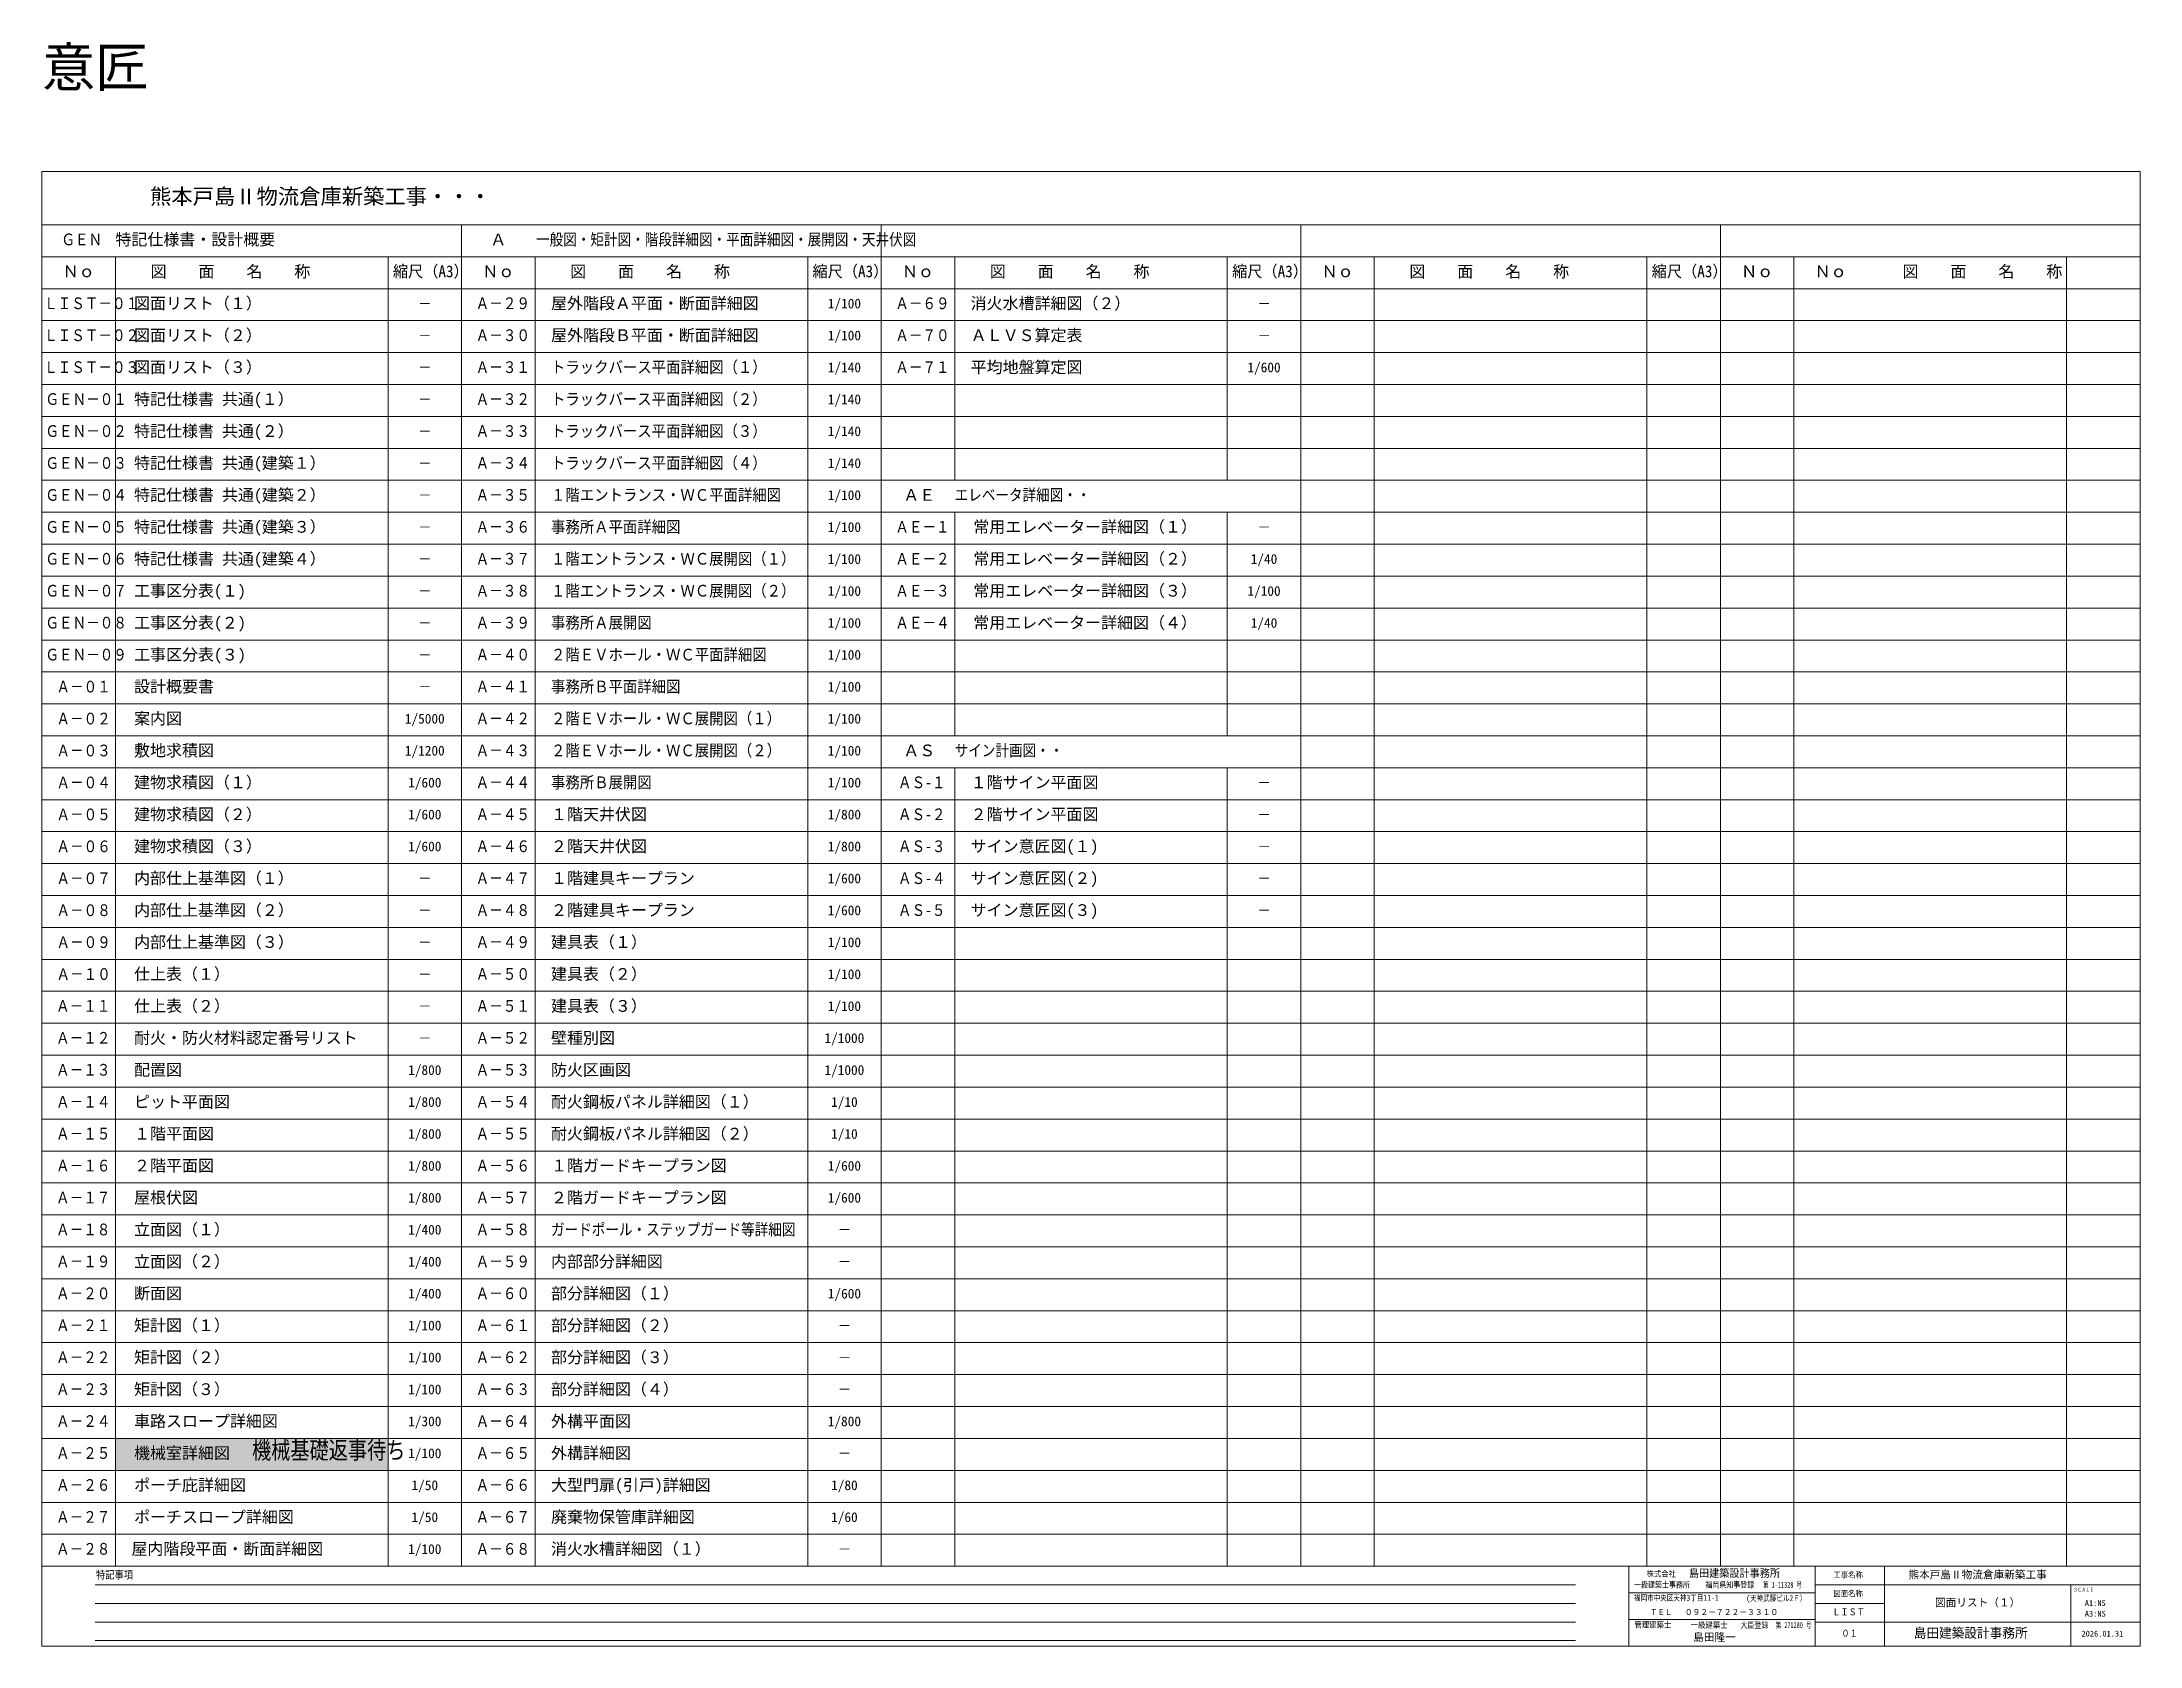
# Model space of a CAD drawing. Units: millimetres at full size. Extents: x -61750 to 61750, y -27874 to 28326.
# Drawn here: x -61750 to -22350, y -27874 to 2262 of the extents above; entities that cross this region are included whole.
import ezdxf
from ezdxf.enums import TextEntityAlignment as Align

# ---------------------------------------------------------------- set-up
doc = ezdxf.new("R2010")
doc.units = ezdxf.units.MM
doc.header["$LTSCALE"] = 30
doc.layers.add('1-8_設備', color=7, linetype='Continuous', lineweight=18)
doc.layers.add('F-0_補助線', color=7, linetype='Continuous', lineweight=18)
doc.styles.add('ＭＳ ゴシック', font='')
doc.styles.get('ＭＳ ゴシック').set_extended_font_data('MS Gothic')

msp = doc.modelspace()

# ---------------------------------------------------------------- texts
at = {"layer": '1-8_設備', "style": 'ＭＳ ゴシック'}
for s, height, p in [('意匠', 733.1, (-61750, 1201.83)), ('熊本戸島Ⅱ物流倉庫新築工事・・・', 293.3, (-59720, -873.87)), ('特記仕様書・設計概要', 219.9, (-60370, -1623.87)), ('Ａ', 219.9, (-53330, -1623.87)), ('Ｎｏ', 219.9, (-61360, -2223.87)), ('図\u3000\u3000面\u3000\u3000名\u3000\u3000称', 219.9, (-59710.57, -2226.42)), ('Ｎｏ', 219.9, (-53480, -2223.87)), ('図\u3000\u3000面\u3000\u3000名\u3000\u3000称', 219.9, (-51830.57, -2226.42)), ('Ｎｏ', 219.9, (-45600, -2223.87)), ('図\u3000\u3000面\u3000\u3000名\u3000\u3000称', 219.9, (-43950.57, -2226.42)), ('Ｎｏ', 219.9, (-37720, -2223.87)), ('図\u3000\u3000面\u3000\u3000名\u3000\u3000称', 219.9, (-36070.57, -2226.42)), ('Ｎｏ', 219.9, (-29840, -2223.87)), ('Ｎｏ', 219.9, (-28460, -2223.87)), ('図\u3000\u3000面\u3000\u3000名\u3000\u3000称', 219.9, (-26810.57, -2226.42)), ('図面リスト（１）', 219.9, (-60020, -2823.87)), ('－', 183.3, (-54685, -2798.87)), ('屋外階段Ａ平面・断面詳細図', 219.9, (-52190, -2823.87)), ('1/100', 183.3, (-46992.5, -2798.87)), ('消火水槽詳細図（２）', 219.9, (-44310, -2823.87)), ('－', 183.3, (-38925, -2798.87)), ('図面リスト（２）', 219.9, (-60020, -3423.87)), ('屋外階段Ｂ平面・断面詳細図', 219.9, (-52190, -3423.87)), ('1/100', 183.3, (-46992.5, -3398.87)), ('ＡＬＶＳ算定表', 219.9, (-44310, -3423.87)), ('－', 183.3, (-54685, -3398.87)), ('－', 183.3, (-38925, -3398.87)), ('図面リスト（３）', 219.9, (-60020, -4023.87)), ('－', 183.3, (-54685, -3998.87)), ('1/140', 183.3, (-46992.5, -3998.87)), ('平均地盤算定図', 219.9, (-44310, -4023.87)), ('1/600', 183.3, (-39112.5, -3998.87)), ('特記仕様書 共通(１）', 219.9, (-60020, -4623.87)), ('－', 183.3, (-54685, -4598.87)), ('1/140', 183.3, (-46992.5, -4598.87)), ('特記仕様書 共通(２）', 219.9, (-60020, -5223.87)), ('－', 183.3, (-54685, -5198.87)), ('1/140', 183.3, (-46992.5, -5198.87)), ('特記仕様書 共通(建築１）', 219.9, (-60020, -5823.87)), ('－', 183.3, (-54685, -5798.87)), ('1/140', 183.3, (-46992.5, -5798.87)), ('特記仕様書 共通(建築２）', 219.9, (-60020, -6423.87)), ('－', 183.3, (-54685, -6398.87)), ('1/100', 183.3, (-46992.5, -6398.87)), ('ＡＥ', 219.9, (-45575, -6423.87)), ('特記仕様書 共通(建築３）', 219.9, (-60020, -7023.87)), ('－', 183.3, (-54685, -6998.87)), ('1/100', 183.3, (-46992.5, -6998.87)), ('常用エレベーター詳細図（１）', 219.9, (-44260, -7023.87)), ('－', 183.3, (-38925, -6998.87)), ('特記仕様書 共通(建築４）', 219.9, (-60020, -7623.87)), ('－', 183.3, (-54685, -7598.87)), ('1/100', 183.3, (-46992.5, -7598.87)), ('常用エレベーター詳細図（２）', 219.9, (-44260, -7623.87)), ('1/40', 183.3, (-39050, -7598.87)), ('工事区分表(１)', 219.9, (-60020, -8223.87)), ('－', 183.3, (-54685, -8198.87)), ('1/100', 183.3, (-46992.5, -8198.87)), ('常用エレベーター詳細図（３）', 219.9, (-44260, -8223.87)), ('1/100', 183.3, (-39112.5, -8198.87)), ('工事区分表(２)', 219.9, (-60020, -8823.87)), ('－', 183.3, (-54685, -8798.87)), ('1/100', 183.3, (-46992.5, -8798.87)), ('常用エレベーター詳細図（４）', 219.9, (-44260, -8823.87)), ('1/40', 183.3, (-39050, -8798.87)), ('工事区分表(３)', 219.9, (-60020, -9423.87)), ('－', 183.3, (-54685, -9398.87)), ('1/100', 183.3, (-46992.5, -9398.87)), ('設計概要書', 219.9, (-60020, -10023.87)), ('－', 183.3, (-54685, -9998.87)), ('1/100', 183.3, (-46992.5, -9998.87)), ('案内図', 219.9, (-60020, -10623.87)), ('1/5000', 183.3, (-54935, -10598.87)), ('1/100', 183.3, (-46992.5, -10598.87)), ('敷地求積図', 219.9, (-60020, -11223.87)), ('1/1200', 183.3, (-54935, -11198.87)), ('1/100', 183.3, (-46992.5, -11198.87)), ('ＡＳ', 219.9, (-45575, -11223.87)), ('建物求積図（１）', 219.9, (-60020, -11823.87)), ('1/600', 183.3, (-54872.5, -11798.87)), ('1/100', 183.3, (-46992.5, -11798.87)), ('１階サイン平面図', 219.9, (-44310, -11823.87)), ('－', 183.3, (-38925, -11798.87)), ('建物求積図（２）', 219.9, (-60020, -12423.87)), ('1/600', 183.3, (-54872.5, -12398.87)), ('１階天井伏図', 219.9, (-52190, -12423.87)), ('1/800', 183.3, (-46992.5, -12398.87)), ('２階サイン平面図', 219.9, (-44310, -12423.87)), ('－', 183.3, (-38925, -12398.87)), ('建物求積図（３）', 219.9, (-60020, -13023.87)), ('1/600', 183.3, (-54872.5, -12998.87)), ('２階天井伏図', 219.9, (-52190, -13023.87)), ('1/800', 183.3, (-46992.5, -12998.87)), ('サイン意匠図(１)', 219.9, (-44310, -13023.87)), ('－', 183.3, (-38925, -12998.87)), ('内部仕上基準図（１）', 219.9, (-60020, -13623.87)), ('１階建具キープラン', 219.9, (-52190, -13623.87)), ('1/600', 183.3, (-46992.5, -13598.87)), ('サイン意匠図(２)', 219.9, (-44310, -13623.87)), ('－', 183.3, (-54685, -13598.87)), ('－', 183.3, (-38925, -13598.87)), ('内部仕上基準図（２）', 219.9, (-60020, -14223.87)), ('－', 183.3, (-54685, -14198.87)), ('２階建具キープラン', 219.9, (-52190, -14223.87)), ('1/600', 183.3, (-46992.5, -14198.87)), ('サイン意匠図(３)', 219.9, (-44310, -14223.87)), ('－', 183.3, (-38925, -14198.87)), ('内部仕上基準図（３）', 219.9, (-60020, -14823.87)), ('建具表（１）', 219.9, (-52190, -14823.87)), ('1/100', 183.3, (-46992.5, -14798.87)), ('－', 183.3, (-54685, -14798.87)), ('仕上表（１）', 219.9, (-60020, -15423.87)), ('－', 183.3, (-54685, -15398.87)), ('建具表（２）', 219.9, (-52190, -15423.87)), ('1/100', 183.3, (-46992.5, -15398.87)), ('仕上表（２）', 219.9, (-60020, -16023.87)), ('建具表（３）', 219.9, (-52190, -16023.87)), ('1/100', 183.3, (-46992.5, -15998.87)), ('－', 183.3, (-54685, -15998.87)), ('耐火・防火材料認定番号リスト', 219.9, (-60020, -16623.87)), ('－', 183.3, (-54685, -16598.87)), ('壁種別図', 219.9, (-52190, -16623.87)), ('1/1000', 183.3, (-47055, -16598.87)), ('配置図', 219.9, (-60020, -17223.87)), ('防火区画図', 219.9, (-52190, -17223.87)), ('1/800', 183.3, (-54872.5, -17198.87)), ('1/1000', 183.3, (-47055, -17198.87)), ('ピット平面図', 219.9, (-60020, -17823.87)), ('1/800', 183.3, (-54872.5, -17798.87)), ('耐火鋼板パネル詳細図（１）', 219.9, (-52190, -17823.87)), ('1/10', 183.3, (-46930, -17798.87)), ('１階平面図', 219.9, (-60020, -18423.87)), ('耐火鋼板パネル詳細図（２）', 219.9, (-52190, -18423.87)), ('1/800', 183.3, (-54872.5, -18398.87)), ('1/10', 183.3, (-46930, -18398.87)), ('２階平面図', 219.9, (-60020, -19023.87)), ('1/800', 183.3, (-54872.5, -18998.87)), ('１階ガードキープラン図', 219.9, (-52190, -19023.87)), ('1/600', 183.3, (-46992.5, -18998.87)), ('屋根伏図', 219.9, (-60020, -19623.87)), ('1/800', 183.3, (-54872.5, -19598.87)), ('２階ガードキープラン図', 219.9, (-52190, -19623.87)), ('1/600', 183.3, (-46992.5, -19598.87)), ('立面図（１）', 219.9, (-60020, -20223.87)), ('1/400', 183.3, (-54872.5, -20198.87)), ('－', 183.3, (-46805, -20198.87)), ('立面図（２）', 219.9, (-60020, -20823.87)), ('1/400', 183.3, (-54872.5, -20798.87)), ('内部部分詳細図', 219.9, (-52190, -20823.87)), ('－', 183.3, (-46805, -20798.87)), ('断面図', 219.9, (-60020, -21423.87)), ('1/400', 183.3, (-54872.5, -21398.87)), ('部分詳細図（１）', 219.9, (-52190, -21423.87)), ('1/600', 183.3, (-46992.5, -21398.87)), ('矩計図（１）', 219.9, (-60020, -22023.87)), ('1/100', 183.3, (-54872.5, -21998.87)), ('部分詳細図（２）', 219.9, (-52190, -22023.87)), ('－', 183.3, (-46805, -21998.87)), ('矩計図（２）', 219.9, (-60020, -22623.87)), ('1/100', 183.3, (-54872.5, -22598.87)), ('部分詳細図（３）', 219.9, (-52190, -22623.87)), ('－', 183.3, (-46805, -22598.87)), ('矩計図（３）', 219.9, (-60020, -23223.87)), ('1/100', 183.3, (-54872.5, -23198.87)), ('部分詳細図（４）', 219.9, (-52190, -23223.87)), ('－', 183.3, (-46805, -23198.87)), ('車路スロープ詳細図', 219.9, (-60020, -23823.87)), ('1/300', 183.3, (-54872.5, -23798.87)), ('外構平面図', 219.9, (-52190, -23823.87)), ('1/800', 183.3, (-46992.5, -23798.87)), ('機械室詳細図', 219.9, (-60020, -24423.87)), ('1/100', 183.3, (-54872.5, -24398.87)), ('外構詳細図', 219.9, (-52190, -24423.87)), ('－', 183.3, (-46805, -24398.87)), ('ポーチ庇詳細図', 219.9, (-60020, -25023.87)), ('1/50', 183.3, (-54810, -24998.87)), ('大型門扉(引戸)詳細図', 219.9, (-52190, -25023.87)), ('1/80', 183.3, (-46930, -24998.87)), ('ポーチスロープ詳細図', 219.9, (-60020, -25623.87)), ('1/50', 183.3, (-54810, -25598.87)), ('廃棄物保管庫詳細図', 219.9, (-52190, -25623.87)), ('1/60', 183.3, (-46930, -25598.87)), ('屋内階段平面・断面詳細図', 219.9, (-60070, -26223.87)), ('1/100', 183.3, (-54872.5, -26198.87)), ('消火水槽詳細図（１）', 219.9, (-52190, -26223.87)), ('－', 183.3, (-46805, -26198.87))]:
    msp.add_text(s, height=height, dxfattribs=at).set_placement(p, align=Align.BOTTOM_LEFT)
for s, width, p in [('ＧＥＮ', 0.85, (-61385, -1623.87)), ('一般図・矩計図・階段詳細図・平面詳細図・展開図・天井伏図', 0.85, (-52470.52, -1624.26)), ('縮尺（A3）', 0.95, (-55160, -2223.87)), ('縮尺（A3）', 0.95, (-47280, -2223.87)), ('縮尺（A3）', 0.95, (-39400, -2223.87)), ('縮尺（A3）', 0.95, (-31520, -2223.87)), ('ＬＩＳＴ－０１', 0.85, (-61710, -2823.87)), ('Ａ－２９', 0.85, (-53605, -2823.87)), ('Ａ－６９', 0.85, (-45725, -2823.87)), ('ＬＩＳＴ－０２', 0.85, (-61710, -3423.87)), ('Ａ－３０', 0.85, (-53605, -3423.87)), ('Ａ－７０', 0.85, (-45725, -3423.87)), ('ＬＩＳＴ－０３', 0.85, (-61710, -4023.87)), ('Ａ－３１', 0.85, (-53605, -4023.87)), ('トラックバース平面詳細図（１）', 0.9, (-52190, -4023.87)), ('Ａ－７１', 0.85, (-45725, -4023.87)), ('ＧＥＮ－０１', 0.85, (-61685, -4623.87)), ('Ａ－３２', 0.85, (-53605, -4623.87)), ('トラックバース平面詳細図（２）', 0.9, (-52190, -4623.87)), ('ＧＥＮ－０２', 0.85, (-61685, -5223.87)), ('Ａ－３３', 0.85, (-53605, -5223.87)), ('トラックバース平面詳細図（３）', 0.9, (-52190, -5223.87)), ('トラックバース平面詳細図（４）', 0.9, (-52190, -5823.87)), ('ＧＥＮ－０３', 0.85, (-61685, -5823.87)), ('Ａ－３４', 0.85, (-53605, -5823.87)), ('ＧＥＮ－０４', 0.85, (-61685, -6423.87)), ('Ａ－３５', 0.85, (-53605, -6423.87)), ('１階エントランス・ＷＣ平面詳細図', 0.9, (-52190, -6423.87)), ('エレベータ詳細図・・', 0.85, (-44610, -6423.87)), ('ＧＥＮ－０５', 0.85, (-61685, -7023.87)), ('Ａ－３６', 0.85, (-53605, -7023.87)), ('事務所Ａ平面詳細図', 0.9, (-52190, -7023.87)), ('ＡＥ－１', 0.85, (-45725, -7023.87)), ('ＧＥＮ－０６', 0.85, (-61685, -7623.87)), ('Ａ－３７', 0.85, (-53605, -7623.87)), ('１階エントランス・ＷＣ展開図（１）', 0.9, (-52190, -7623.87)), ('ＡＥ－２', 0.85, (-45725, -7623.87)), ('ＧＥＮ－０７', 0.85, (-61685, -8223.87)), ('Ａ－３８', 0.85, (-53605, -8223.87)), ('１階エントランス・ＷＣ展開図（２）', 0.9, (-52190, -8223.87)), ('ＡＥ－３', 0.85, (-45725, -8223.87)), ('ＧＥＮ－０８', 0.85, (-61685, -8823.87)), ('Ａ－３９', 0.85, (-53605, -8823.87)), ('事務所Ａ展開図', 0.9, (-52190, -8823.87)), ('ＡＥ－４', 0.85, (-45725, -8823.87)), ('ＧＥＮ－０９', 0.85, (-61685, -9423.87)), ('Ａ－４０', 0.85, (-53605, -9423.87)), ('２階ＥＶホール・ＷＣ平面詳細図', 0.9, (-52190, -9423.87)), ('Ａ－０１', 0.85, (-61477.68, -10025.72)), ('Ａ－４１', 0.85, (-53605, -10023.87)), ('事務所Ｂ平面詳細図', 0.9, (-52190, -10023.87)), ('Ａ－０２', 0.85, (-61477.68, -10625.72)), ('Ａ－４２', 0.85, (-53605, -10623.87)), ('２階ＥＶホール・ＷＣ展開図（１）', 0.9, (-52190, -10623.87)), ('Ａ－０３', 0.85, (-61477.68, -11225.72)), ('Ａ－４３', 0.85, (-53605, -11223.87)), ('２階ＥＶホール・ＷＣ展開図（２）', 0.9, (-52190, -11223.87)), ('サイン計画図・・', 0.85, (-44610, -11223.87)), ('Ａ－０４', 0.85, (-61477.68, -11825.72)), ('Ａ－４４', 0.85, (-53605, -11823.87)), ('事務所Ｂ展開図', 0.9, (-52190, -11823.87)), ('ＡＳ-１', 0.85, (-45675, -11823.87)), ('Ａ－０５', 0.85, (-61477.68, -12425.72)), ('Ａ－４５', 0.85, (-53605, -12423.87)), ('ＡＳ-２', 0.85, (-45675, -12423.87)), ('Ａ－０６', 0.85, (-61477.68, -13025.72)), ('Ａ－４６', 0.85, (-53605, -13023.87)), ('ＡＳ-３', 0.85, (-45675, -13023.87)), ('Ａ－０７', 0.85, (-61477.68, -13625.72)), ('Ａ－４７', 0.85, (-53605, -13623.87)), ('ＡＳ-４', 0.85, (-45675, -13623.87)), ('Ａ－０８', 0.85, (-61477.68, -14225.72)), ('Ａ－４８', 0.85, (-53605, -14223.87)), ('ＡＳ-５', 0.85, (-45675, -14223.87)), ('Ａ－０９', 0.85, (-61477.68, -14825.72)), ('Ａ－４９', 0.85, (-53605, -14823.87)), ('Ａ－１０', 0.85, (-61477.68, -15425.72)), ('Ａ－５０', 0.85, (-53605, -15423.87)), ('Ａ－１１', 0.85, (-61485, -16023.87)), ('Ａ－５１', 0.85, (-53605, -16023.87)), ('Ａ－１２', 0.85, (-61485, -16623.87)), ('Ａ－５２', 0.85, (-53605, -16623.87)), ('Ａ－１３', 0.85, (-61485, -17223.87)), ('Ａ－５３', 0.85, (-53605, -17223.87)), ('Ａ－１４', 0.85, (-61485, -17823.87)), ('Ａ－５４', 0.85, (-53605, -17823.87)), ('Ａ－１５', 0.85, (-61485, -18423.87)), ('Ａ－５５', 0.85, (-53605, -18423.87)), ('Ａ－１６', 0.85, (-61485, -19023.87)), ('Ａ－５６', 0.85, (-53605, -19023.87)), ('Ａ－１７', 0.85, (-61485, -19623.87)), ('Ａ－５７', 0.85, (-53605, -19623.87)), ('Ａ－１８', 0.85, (-61485, -20223.87)), ('Ａ－５８', 0.85, (-53605, -20223.87)), ('ガードポール・ステップガード等詳細図', 0.85, (-52190, -20223.87)), ('Ａ－１９', 0.85, (-61485, -20823.87)), ('Ａ－５９', 0.85, (-53605, -20823.87)), ('Ａ－２０', 0.85, (-61485, -21423.87)), ('Ａ－６０', 0.85, (-53605, -21423.87)), ('Ａ－２１', 0.85, (-61485, -22023.87)), ('Ａ－６１', 0.85, (-53605, -22023.87)), ('Ａ－２２', 0.85, (-61485, -22623.87)), ('Ａ－６２', 0.85, (-53605, -22623.87)), ('Ａ－２３', 0.85, (-61485, -23223.87)), ('Ａ－６３', 0.85, (-53605, -23223.87)), ('Ａ－２４', 0.85, (-61485, -23823.87)), ('Ａ－６４', 0.85, (-53605, -23823.87)), ('Ａ－２５', 0.85, (-61485, -24423.87)), ('Ａ－６５', 0.85, (-53605, -24423.87)), ('Ａ－２６', 0.85, (-61485, -25023.87)), ('Ａ－６６', 0.85, (-53605, -25023.87)), ('Ａ－２７', 0.85, (-61485, -25623.87)), ('Ａ－６７', 0.85, (-53605, -25623.87)), ('Ａ－２８', 0.85, (-61485, -26223.87)), ('Ａ－６８', 0.85, (-53605, -26223.87))]:
    msp.add_text(s, height=219.9, dxfattribs=dict(at, width=width)).set_placement(p, align=Align.BOTTOM_LEFT)
at = {"layer": 'F-0_補助線', "style": 'ＭＳ ゴシック'}
for s, height, width, p in [('機械基礎返事待ち', 329.9, 0.8, (-57804.72, -24456.88)), ('特記事項', 146.6, 0.85, (-60736.25, -26652.52)), ('一級建築士事務所', 110, 0.85, (-31851.25, -26810.12)), ('株式会社', 110, 0.9, (-31618.75, -26605.12)), ('島田建築設計事務所', 146.6, 0.95, (-30821.25, -26621.37)), ('福岡県知事登録 ', 110, 0.85, (-30512.5, -26810.12)), ('第 1-11328 号', 110, 0.65, (-29427.5, -26811.37)), ('工事名称', 110, 0.9, (-28108.3, -26623.87)), ('ＳＣＡＬＥ', 73.31, 0.75, (-23600, -26873.87)), ('福岡市中央区天神3丁目11-1', 110, 0.8, (-31853.75, -27056.37)), ('ＴＥＬ', 110, 0.9, (-31550, -27323.87)), ('０９２－７２２－３３１０', 110, 0.95, (-30900, -27323.87)), ('(天神武藤ビル2Ｆ）', 110, 0.8, (-29745.86, -27062.62)), ('図面名称', 110, 0.9, (-28108.3, -26973.87)), ('ＬＩＳＴ', 128.3, 0.85, (-28128.85, -27336.37)), ('管理建築士', 110, 0.9, (-31845, -27561.37)), ('一級建築士', 110, 0.9, (-30787.5, -27567.62)), ('大臣登録 ', 110, 0.85, (-29853.75, -27568.87)), ('第 271280 号', 110, 0.65, (-29190, -27568.87)), ('０１', 128.3, 0.85, (-27958.23, -27736.37)), ('島田建築設計事務所', 183.3, 0.95, (-26599.07, -27773.87))]:
    msp.add_text(s, height=height, dxfattribs=dict(at, width=width)).set_placement(p, align=Align.BOTTOM_LEFT)
for s, height, p in [('熊本戸島Ⅱ物流倉庫新築工事', 146.6, (-26700, -26648.87)), ('図面リスト（１）', 146.6, (-26200, -27173.87)), ('A1:NS', 110, (-23387.5, -27153.99)), ('A3:NS', 110, (-23387.5, -27353.99)), ('島田隆一', 146.6, (-30741.35, -27823.87)), ('2026.01.31', 110, (-23450, -27728.23))]:
    msp.add_text(s, height=height, dxfattribs=at).set_placement(p, align=Align.BOTTOM_LEFT)

# ---------------------------------------------------------------- linework, layer by layer
at = {"layer": '1-8_設備', "color": 3}
for p, q in [((-22350, -1173.87), (-61750, -1173.87)), ((-22350, -1773.87), (-61750, -1773.87)), ((-60370, -1773.87), (-60370, -26373.87)), ((-55250, -1773.87), (-55250, -26373.87)), ((-52490, -1773.87), (-52490, -26373.87)), ((-47370, -1773.87), (-47370, -26373.87)), ((-44610, -1773.87), (-44610, -5973.87)), ((-39490, -1773.87), (-39490, -5973.87)), ((-36730, -1773.87), (-36730, -26373.87)), ((-31610, -1773.87), (-31610, -26373.87)), ((-28850, -1773.87), (-28850, -26373.87)), ((-23730, -1773.87), (-23730, -26373.87)), ((-22350, -2373.87), (-61750, -2373.87)), ((-22350, -2973.87), (-61750, -2973.87)), ((-52490, -2973.87), (-52490, -8973.87)), ((-22350, -3573.87), (-61750, -3573.87)), ((-22350, -4173.87), (-61750, -4173.87)), ((-22350, -4773.87), (-61750, -4773.87)), ((-22350, -5373.87), (-61750, -5373.87)), ((-22350, -5973.87), (-61750, -5973.87)), ((-22350, -6573.87), (-61750, -6573.87)), ((-44610, -6573.87), (-44610, -10773.87)), ((-39490, -6573.87), (-39490, -10773.87)), ((-22350, -7173.87), (-61750, -7173.87)), ((-22350, -7773.87), (-61750, -7773.87)), ((-61750, -8373.87), (-22350, -8373.87)), ((-61750, -8973.87), (-22350, -8973.87)), ((-61750, -9573.87), (-22350, -9573.87)), ((-52490, -9573.87), (-52490, -10773.87)), ((-61750, -10173.87), (-22350, -10173.87)), ((-22350, -10773.87), (-61750, -10773.87)), ((-61750, -11373.87), (-22350, -11373.87)), ((-44610, -11373.87), (-44610, -26373.87)), ((-39490, -11373.87), (-39490, -26373.87)), ((-61750, -11973.87), (-22350, -11973.87)), ((-61750, -12573.87), (-22350, -12573.87)), ((-52490, -12573.87), (-52490, -17373.87)), ((-61750, -13173.87), (-22350, -13173.87)), ((-61750, -13773.87), (-22350, -13773.87)), ((-22350, -14373.87), (-61750, -14373.87)), ((-61750, -14973.87), (-22350, -14973.87)), ((-61750, -15573.87), (-22350, -15573.87)), ((-61750, -16173.87), (-22350, -16173.87)), ((-61750, -16773.87), (-22350, -16773.87)), ((-61750, -17373.87), (-22350, -17373.87)), ((-61750, -17973.87), (-22350, -17973.87)), ((-61750, -18573.87), (-22350, -18573.87)), ((-61750, -19173.87), (-22350, -19173.87)), ((-61750, -19773.87), (-22350, -19773.87)), ((-61750, -20373.87), (-22350, -20373.87)), ((-61750, -20973.87), (-22350, -20973.87)), ((-61750, -21573.87), (-22350, -21573.87)), ((-61750, -22173.87), (-22350, -22173.87)), ((-61750, -22773.87), (-22350, -22773.87)), ((-61750, -23373.87), (-22350, -23373.87)), ((-61750, -23973.87), (-22350, -23973.87)), ((-61750, -24573.87), (-22350, -24573.87)), ((-61750, -25173.87), (-22350, -25173.87)), ((-61750, -25773.87), (-22350, -25773.87))]:
    msp.add_line(p, q, dxfattribs=at)
at = {"layer": '1-8_設備', "color": 54}
for p, q in [((-53870, -1173.87), (-53870, -26373.87)), ((-45990, -1173.87), (-45990, -26373.87)), ((-38110, -1173.87), (-38110, -26373.87)), ((-30230, -1173.87), (-30230, -26373.87))]:
    msp.add_line(p, q, dxfattribs=at)
at = {"layer": 'F-0_補助線', "color": 20}
for p, q in [((-61750, -173.87), (-22350, -173.87)), ((-22350, -27873.87), (-22350, -173.87)), ((-22350, -26373.87), (-61750, -26373.87)), ((-31950, -26373.87), (-31950, -27873.87)), ((-28450, -26373.87), (-28450, -27873.87)), ((-27150, -26373.87), (-27150, -27873.87)), ((-28450, -26723.87), (-22350, -26723.87)), ((-23650, -27073.87), (-23650, -26723.87)), ((-28450, -26873.87), (-31950, -26873.87)), ((-27150, -27073.87), (-28450, -27073.87)), ((-23650, -27073.87), (-23650, -27873.87)), ((-28450, -27373.87), (-31950, -27373.87)), ((-28450, -27423.87), (-22350, -27423.87))]:
    msp.add_line(p, q, dxfattribs=at)
at = {"layer": 'F-0_補助線'}
for p, q in [((-60750, -26722.52), (-32950, -26722.52)), ((-60750, -27072.52), (-32950, -27072.52)), ((-60750, -27422.52), (-32950, -27422.52)), ((-60750, -27772.52), (-32950, -27772.52))]:
    msp.add_line(p, q, dxfattribs=at)
at = {"layer": 'F-0_補助線', "color": 20}
msp.add_lwpolyline([(-22350, -27873.87), (-61750, -27873.87), (-61750, -173.87)], dxfattribs=at)
at = {"layer": 'F-0_補助線', "color": 2}
msp.add_solid([(-60370, -23973.87), (-60370, -24573.87), (-55250, -23973.87), (-55250, -24573.87)], dxfattribs=at)

msp.set_redraw_order([(e.dxf.handle, doc.entitydb.next_handle()) for e in msp.query("TEXT MTEXT ATTDEF DIMENSION ARC_DIMENSION")])  # texts and dimensions are drawn at this point

doc.saveas('drawing.dxf')
